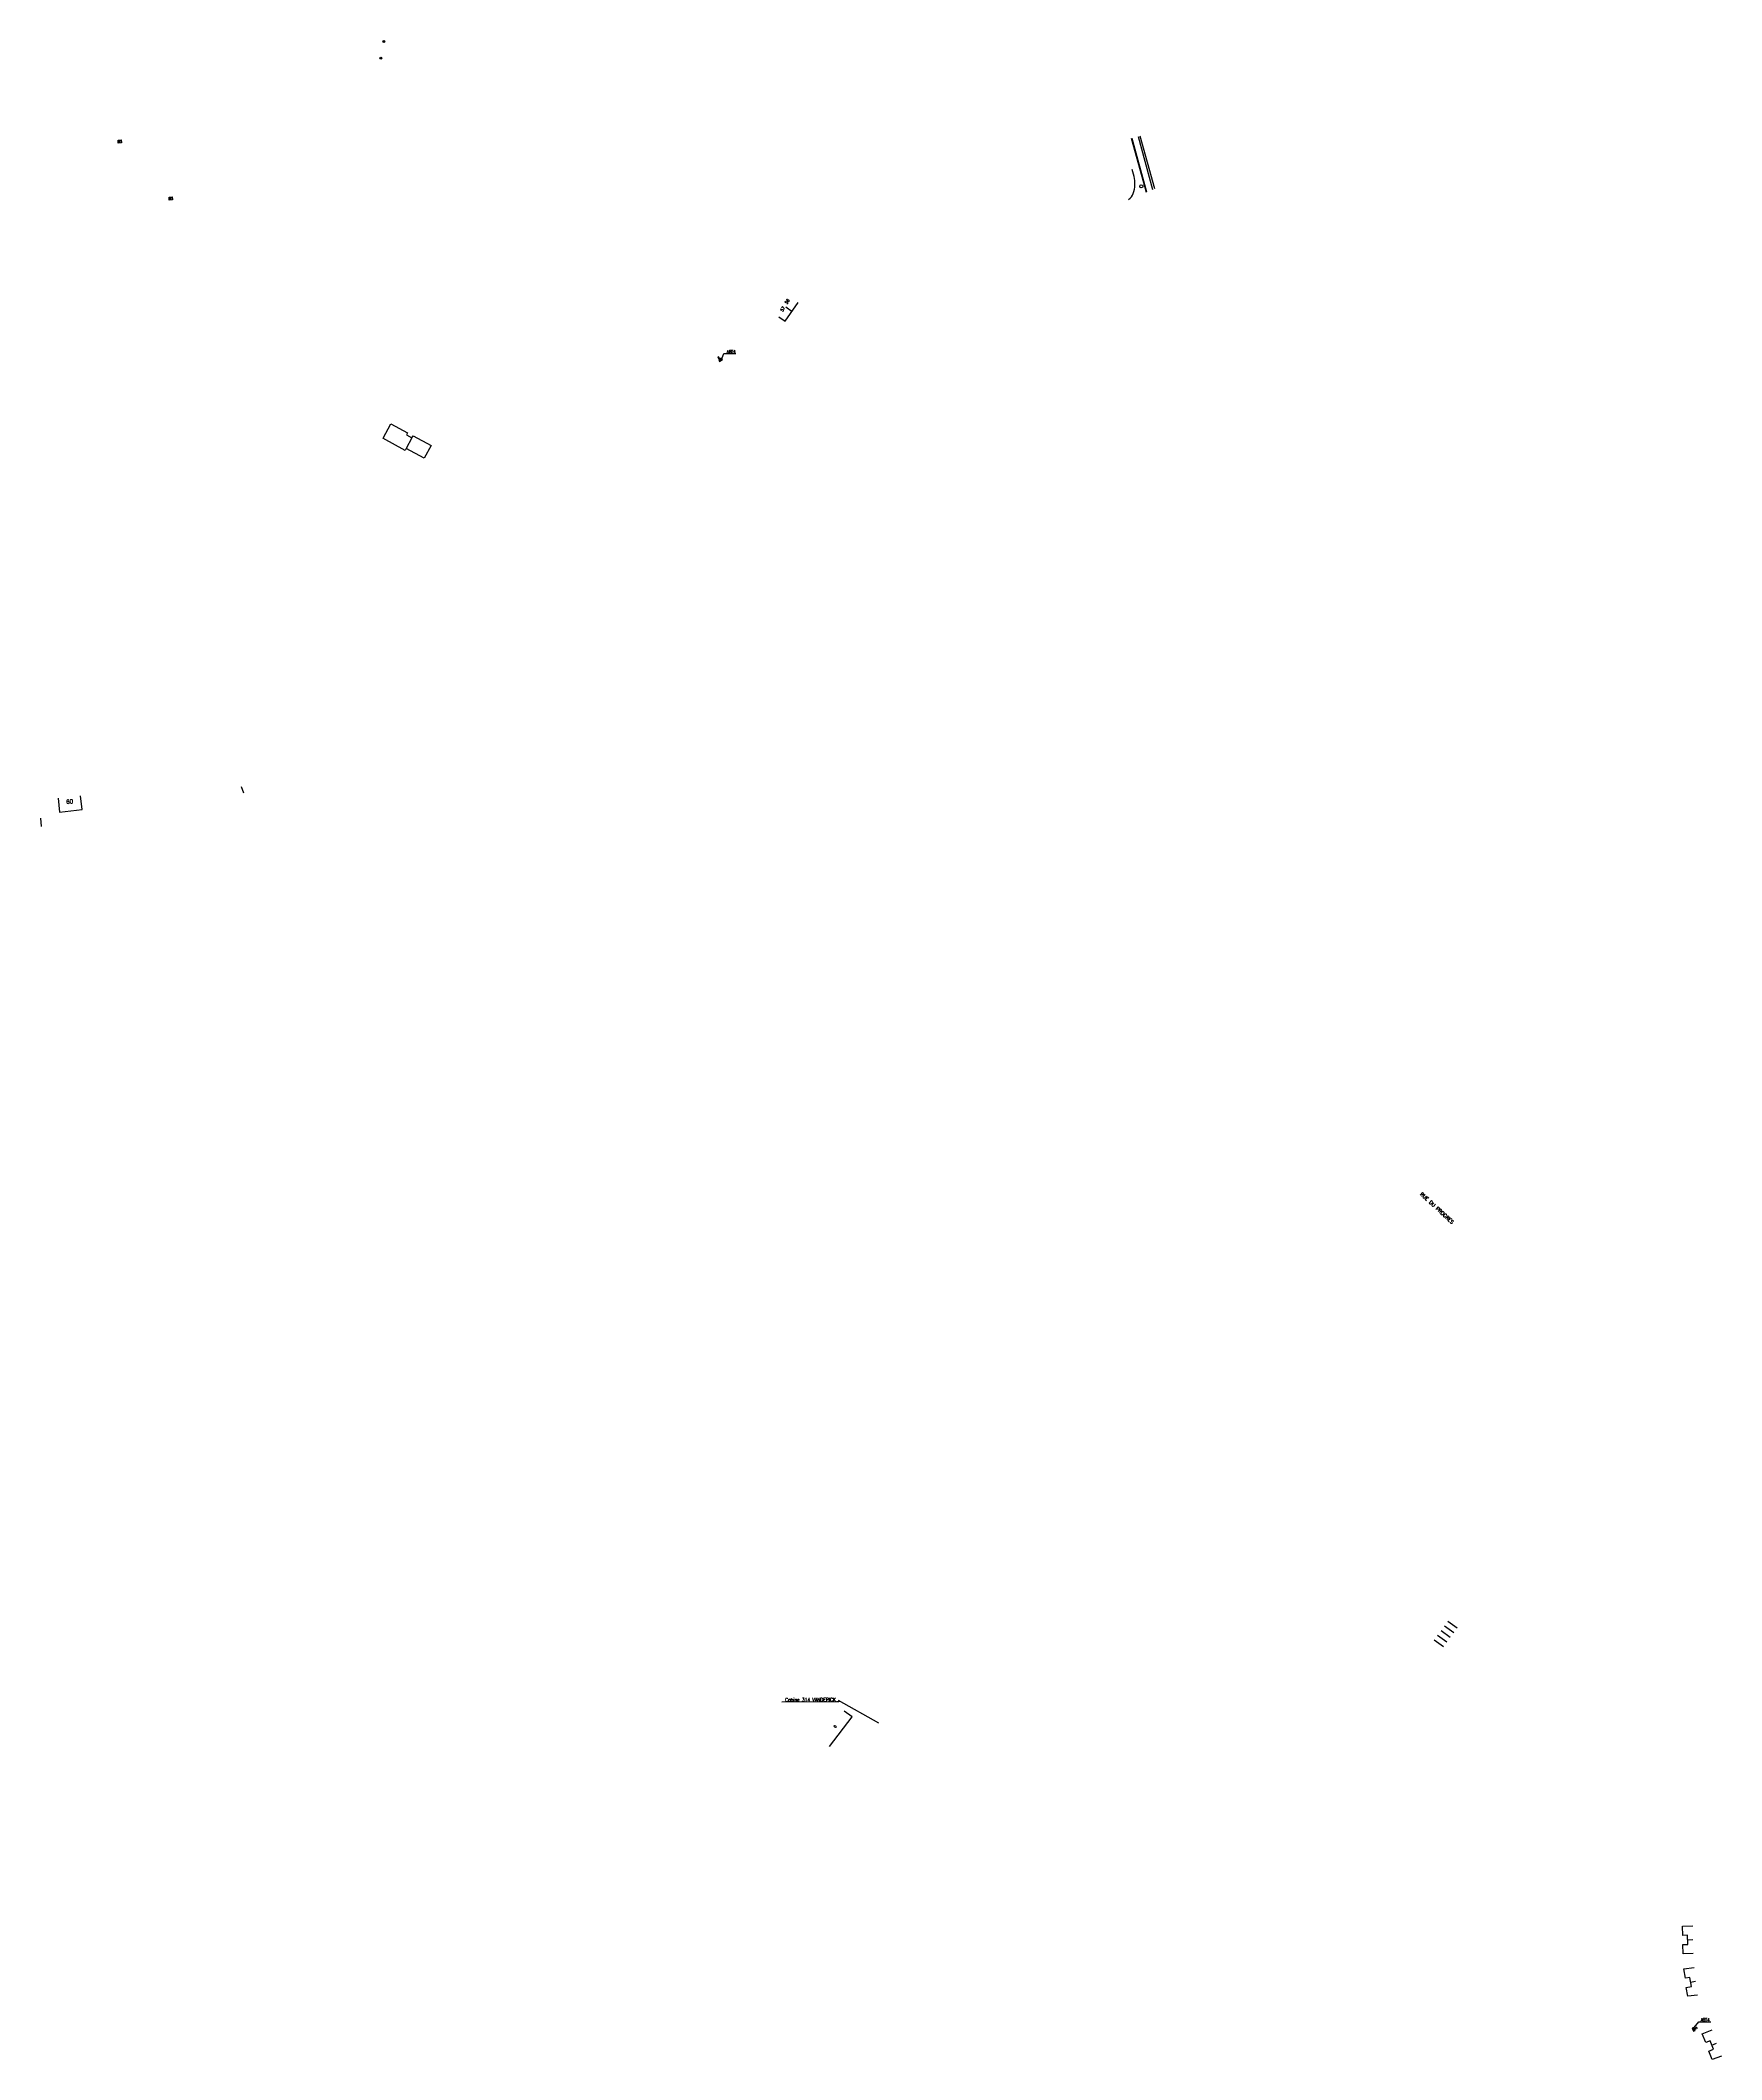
# Model space of a CAD drawing. Header units: millimetres. Extents: x 150036 to 150850, y 126015 to 126994.
import ezdxf
from ezdxf.enums import TextEntityAlignment as Align

# ---------------------------------------------------------------- set-up
doc = ezdxf.new("R2010")
doc.units = ezdxf.units.MM
doc.layers.get('0').update_dxf_attribs({"linetype": 'CONTINUOUS'})
for name, color, linetype in [('B_200', 7, 'CONTINUOUS'), ('bb01', 7, 'CONTINUOUS'), ('BB02', 7, 'CONTINUOUS'), ('BB06', 7, 'CONTINUOUS'), ('BR01', 252, 'CONTINUOUS'), ('BR06', 252, 'CONTINUOUS'), ('br11', 7, 'CONTINUOUS'), ('br12', 7, 'CONTINUOUS'), ('BR15', 252, 'CONTINUOUS'), ('L_300', 7, 'CONTINUOUS'), ('W0100', 7, 'CONTINUOUS'), ('W0430', 7, 'CONTINUOUS'), ('W1102', 7, 'CONTINUOUS')]:
    doc.layers.add(name, color=color, linetype=linetype)
doc.styles.add('B_ROMANS', font='ROMANS.shx', dxfattribs={"width": 0.75})
doc.styles.add('M_ROMANS', font='ROMANS.shx', dxfattribs={"width": 0.75})
doc.styles.get("Standard").update_dxf_attribs({"font": 'romans.shx', "width": 0.85})
doc.dimstyles.get("Standard").update_dxf_attribs({"dimtxt": 1.5, "dimasz": 1.2, "dimexe": 0.625, "dimexo": 0.625, "dimgap": 0.25, "dimtad": 1, "dimdec": 1, "dimzin": 0, "dimdsep": 46, "dimtxsty": 'Standard', "dimcen": -0.5, "dimadec": 0, "dimazin": 0, "dimtfac": 1, "dimtdec": 1, "dimtmove": 0, "dimatfit": 3, "dimfxl": 0, "dimtolj": 1, "dimtzin": 0, "dimarcsym": 0})

# ---------------------------------------------------------------- blocks, each defined once
blk = doc.blocks.new('BR1501')
at = {"color": 0, "linetype": 'Continuous'}
blk.add_lwpolyline([(0.3, -0.15), (-0.3, -0.15), (-0.3, 0.15), (0.3, 0.15)], close=True, dxfattribs=at)
for points in [[(-0.1, 0.15), (-0.1, -0.15)], [(0.1, -0.15), (0.1, 0.15)]]:
    blk.add_lwpolyline(points, dxfattribs=at)
blk = doc.blocks.new('BR0601')
at = {"color": 0, "linetype": 'Continuous'}
blk.add_circle((0, 0), 0.75, dxfattribs=at)
blk = doc.blocks.new('BR1209')
at = {"color": 0, "linetype": 'Continuous', "flags": 128}
for points in [[(-0.5, 0), (0.5, 0)], [(0, 0.5), (0, -0.5)]]:
    blk.add_lwpolyline(points, dxfattribs=at)
at = {"color": 0, "linetype": 'Continuous'}
blk.add_circle((0, 0), 0.5, dxfattribs=at)
at = {"color": 0, "linetype": 'Continuous', "style": 'B_ROMANS', "width": 0.75}
blk.add_attdef('NUM', text='', height=1.2, dxfattribs=at).set_placement((0, 2), align=Align.MIDDLE)
at = {"color": 0, "linetype": 'Continuous', "style": 'B_ROMANS', "width": 0.75, "flags": 3}
for tag, p in [('DEF_LEG', (0, -10)), ('DEF_COUP', (0, -12.5)), ('DEF_TYPE', (0, -15))]:
    blk.add_attdef(tag, text='', height=1.2, dxfattribs=at).set_placement(p, align=Align.MIDDLE)
blk = doc.blocks.new('B_200_01')
at = {"color": 0, "linetype": 'Continuous', "flags": 128}
blk.add_lwpolyline([(-0.75, -0.75), (-0.75, 0.75), (0.75, 0.75), (0.75, -0.75)], close=True, dxfattribs=at)
at = {"color": 0, "linetype": 'Continuous', "style": 'M_ROMANS', "width": 0.75}
blk.add_text('R', height=0.9, dxfattribs=at).set_placement((0, 0), align=Align.MIDDLE)
at = {"color": 0, "linetype": 'Continuous', "style": 'M_ROMANS', "width": 0.75, "flags": 3}
for tag, p in [('DEF_COUP', (0, -7.5)), ('DEF_TYPE', (0, -10)), ('DEF_LEG', (0, -5))]:
    blk.add_attdef(tag, text='', height=1.2, dxfattribs=at).set_placement(p, align=Align.MIDDLE)
blk = doc.blocks.new('T430')
at = {"flags": 128}
for points in [[(0.8, 0.8), (-0.8, 0.8)], [(-0.8, 0.8), (-0.8, 0)], [(0.8, 0.8), (-0.8, 0)], [(-0.8, 0), (0.8, 0)], [(-0.4, 2.1), (0.4, 2.1)], [(-0.4, 2.1), (-0.4, 1.3)], [(-0.4, 1.7), (0, 1.7)], [(-0.4, 1.3), (0.4, 1.3)], [(0.8, 0), (0.8, 0.8)]]:
    blk.add_lwpolyline(points, dxfattribs=at)

msp = doc.modelspace()

# ---------------------------------------------------------------- linework, layer by layer
at = {"layer": 'bb01', "color": 252, "flags": 128}
for points in [[(150393.64, 126860.05), (150396.76, 126857.84), (150403.05, 126866.87)], [(150044.43, 126626.67), (150045.18, 126619.95), (150056.11, 126621.18), (150055.36, 126627.9)]]:
    msp.add_lwpolyline(points, dxfattribs=at)
at = {"layer": 'bb01', "color": 252, "linetype": 'Continuous', "flags": 128}
msp.add_lwpolyline([(150418.19, 126167.28), (150429.1, 126181.53), (150425.31, 126184.3)], dxfattribs=at)
at = {"layer": 'BB02', "color": 252, "flags": 128}
msp.add_lwpolyline([(150397, 126864.78), (150400.07, 126862.6)], dxfattribs=at)
at = {"layer": 'BR01', "flags": 128}
for points in [[(150564.39, 126946.49), (150571.54, 126920.4)], [(150564.68, 126946.57), (150571.82, 126920.52)], [(150567.67, 126947.39), (150574.7, 126921.75)], [(150568.58, 126947.64), (150575.57, 126922.15)]]:
    msp.add_lwpolyline(points, dxfattribs=at)
msp.add_lwpolyline([(150563, 126916.9, 0.196127), (150565.34, 126919.74, 0.152266), (150565.71, 126928.06), (150564.8, 126931.36)], format="xyb", dxfattribs=at)
at = {"layer": 'L_300', "color": 252, "flags": 128}
for points in [[(150712.81, 126221.18), (150717.27, 126217.91)], [(150714.48, 126223.45), (150718.94, 126220.19)], [(150716.15, 126225.73), (150720.61, 126222.46)], [(150717.82, 126228), (150722.27, 126224.73)], [(150711.15, 126218.9), (150715.6, 126215.64)]]:
    msp.add_lwpolyline(points, dxfattribs=at)
at = {"layer": 'W0100', "color": 252, "flags": 128}
for points in [[(150201.89, 126801.18), (150205.67, 126808.1), (150213.69, 126803.78), (150213.21, 126802.75), (150215.89, 126801.31), (150216.41, 126802.32), (150225.22, 126797.58), (150221.81, 126791.43), (150213.11, 126796.15), (150212.61, 126795.23), (150201.85, 126801.11)], [(150215.89, 126801.31), (150213.11, 126796.15)], [(150836.62, 126066.88), (150831.78, 126066.82), (150831.57, 126071.21), (150834.04, 126071.32), (150833.83, 126075.72), (150831.61, 126075.61), (150831.38, 126080.21), (150836.49, 126080.37)], [(150838.78, 126046.79), (150833.99, 126046.19), (150833.28, 126050.52), (150835.72, 126050.91), (150835.02, 126055.26), (150832.82, 126054.9), (150832.08, 126059.44), (150837.13, 126060.19)], [(150850.38, 126017.16), (150845.84, 126015.5), (150844.17, 126019.56), (150846.46, 126020.49), (150844.81, 126024.57), (150842.74, 126023.72), (150841, 126027.98), (150845.76, 126029.85)]]:
    msp.add_lwpolyline(points, dxfattribs=at)
at = {"layer": 'W1102', "color": 252, "flags": 128}
for points in [[(150134.49, 126629.09), (150133.36, 126632.2)], [(150035.9, 126617), (150036.34, 126613.03)], [(150833.93, 126073.52), (150836.4, 126073.64)], [(150835.37, 126053.1), (150837.81, 126053.49)], [(150845.63, 126022.53), (150847.92, 126023.47)]]:
    msp.add_lwpolyline(points, dxfattribs=at)

# ---------------------------------------------------------------- block references
at = {"layer": 'B_200', "color": 252}
for p, rotation in [((150074.32, 126944.95), 4.206619147850523), ((150099.03, 126917.31), 3.752793506779197)]:
    msp.add_blockref('B_200_01', p, dxfattribs=dict(at, rotation=rotation))
at = {"layer": 'BR06'}
msp.add_blockref('BR0601', (150569.22, 126923.21), dxfattribs=at)
at = {"layer": 'br12', "color": 252}
for p, rotation in [((150202.26, 126993.35), 349.1644469479784), ((150200.81, 126985.3), 40.97978916104691)]:
    msp.add_blockref('BR1209', p, dxfattribs=dict(at, rotation=rotation))
at = {"layer": 'BR15', "yscale": -1, "rotation": 284.0443000005012}
msp.add_blockref('BR1501', (150570.62, 126924.34), dxfattribs=at)
at = {"layer": 'W0430'}
for p, rotation in [((150365.62, 126838.84), 34.01289726566846), ((150836.47, 126030.05), 294.232066446691)]:
    msp.add_blockref('T430', p, dxfattribs=dict(at, rotation=rotation))

# ---------------------------------------------------------------- texts
at = {"layer": 'BB06', "color": 252, "linetype": 'Continuous', "width": 0.85}
for s, rotation, p in [('57', 57.46521, (150395.54, 126863.75)), ('56', 56.04629, (150397.71, 126867.44))]:
    msp.add_text(s, height=1.5, rotation=rotation, dxfattribs=at).set_placement(p, align=Align.MIDDLE)
at = {"layer": 'BB06', "color": 252}
msp.add_text('60', height=2, rotation=4.96665, dxfattribs=at).set_placement((150050.06, 126625.09), align=Align.MIDDLE)
at = {"layer": 'BB06', "color": 252, "width": 0.85}
msp.add_text('0', height=1.25, rotation=52.57072, dxfattribs=at).set_placement((150420.93, 126176.85), align=Align.MIDDLE)
at = {"layer": 'br11', "color": 252}
msp.add_text('RUE DU PROGRES', height=1.75, rotation=317.25783, dxfattribs=at).set_placement((150704.13, 126434.65))
at = {"layer": 'br11', "color": 252, "insert": (150421.27, 126189.06), "char_height": 1.75, "attachment_point": 9, "rotation": 0.24288}
msp.add_mtext('Cabine 314 VANDERICK ', dxfattribs=at)
at = {"layer": 'W0430', "linetype": 'Continuous', "insert": (150368.4, 126842.4), "char_height": 1.5, "attachment_point": 7}
msp.add_mtext('ABT4', dxfattribs=at)
at = {"layer": 'W0430', "color": 252, "linetype": 'Continuous', "insert": (150840.24, 126034.02), "char_height": 1.5, "attachment_point": 7}
msp.add_mtext('\\A1;ABT4', dxfattribs=at)

# ---------------------------------------------------------------- leaders
at = {"layer": 'br11', "color": 252, "annotation_type": 0, "has_hookline": 1, "hookline_direction": 1, "text_width": 26.14, "horizontal_direction": (0.999991, 0.004239, 0)}
msp.add_leader([(150442.14, 126178.53), (150422.62, 126189.53), (150422.72, 126188.82), (150421.52, 126188.82)], dimstyle='Standard', dxfattribs=at)
at = {"layer": 'W0430', "linetype": 'Continuous', "annotation_type": 0, "has_hookline": 1, "hookline_direction": 0, "text_width": 4.37}
msp.add_leader([(150366.06, 126839.62), (150366.95, 126842.15), (150368.15, 126842.15)], dimstyle='Standard', dxfattribs=at)
at = {"layer": 'W0430', "color": 252, "linetype": 'Continuous', "annotation_type": 0, "has_hookline": 1, "hookline_direction": 0, "text_width": 4.37}
msp.add_leader([(150837.15, 126031.11), (150839.42, 126033.77), (150840.62, 126033.77)], dimstyle='Standard', override={"dimgap": 0.25, "dimtad": 1}, dxfattribs=at)

doc.saveas('drawing.dxf')
